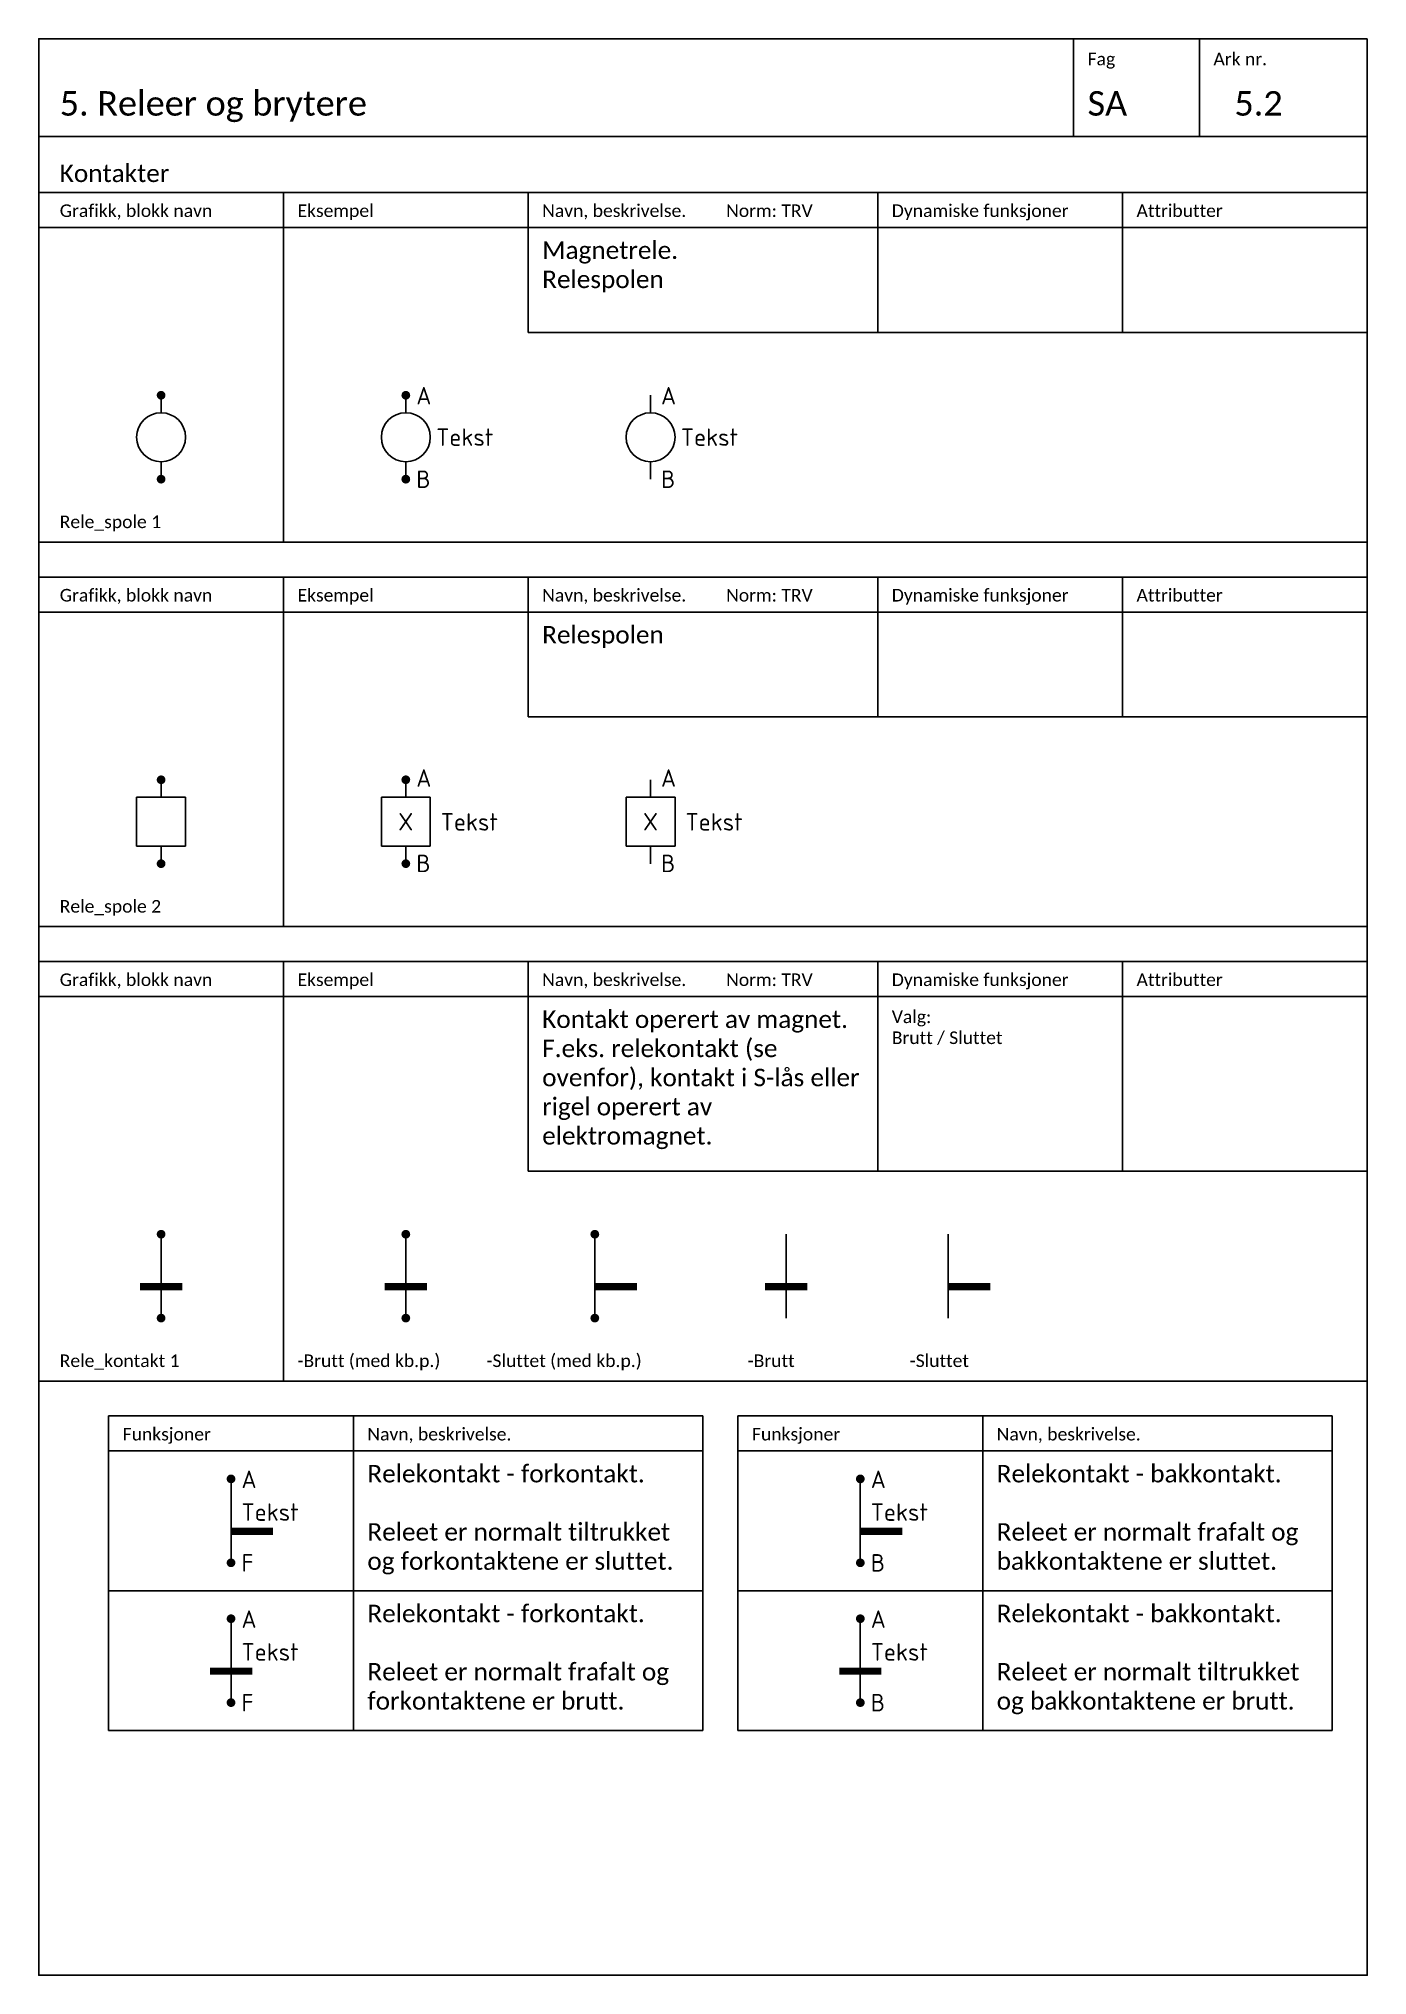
# Model space of a CAD drawing. Extents: x -220 to 1240, y -2179 to 277.
# Drawn here: x 210 to 400, y -1228 to -951 of the extents above; entities that cross this region are included whole.
import ezdxf
from ezdxf.enums import TextEntityAlignment as Align

# ---------------------------------------------------------------- set-up
doc = ezdxf.new("R2010")
doc.units = 0
for name, color, linetype in [('KOMP-TEKST25', 2, 'Continuous'), ('KOMPONENTER', 2, 'Continuous'), ('RAMME', 5, 'Continuous'), ('RAMME SYMBOLER', 4, 'Continuous'), ('RAMME TEKST', 7, 'Continuous'), ('Sig-komponenter', 2, 'Continuous')]:
    doc.layers.add(name, color=color, linetype=linetype)
doc.styles.add('Calibri', font='calibri.ttf')
doc.styles.add('ISO25', font='iso3098.shx', dxfattribs={"height": 2.5})

msp = doc.modelspace()

# ---------------------------------------------------------------- texts
at = {"layer": 'RAMME TEKST', "linetype": 'ByBlock', "style": 'Calibri'}
for s, height, p in [('Ark nr.', 1.8, (378, -954.8)), ('Fag', 1.8, (360, -954.8)), ('5. Releer og brytere', 3.5, (213, -962)), ('SA', 3.5, (360, -962)), ('5.2', 3.5, (381, -962)), ('Kontakter', 2.5, (213, -971.5)), ('Grafikk, blokk navn', 1.8, (213, -976.5)), ('Eksempel', 1.8, (247, -976.5)), ('Navn, beskrivelse.         Norm: TRV', 1.8, (282, -976.5)), ('Dynamiske funksjoner', 1.8, (332, -976.5)), ('Attributter', 1.8, (367, -976.5)), ('Rele_spole 1', 1.8, (213, -1021)), ('Grafikk, blokk navn', 1.8, (213, -1031.5)), ('Eksempel', 1.8, (247, -1031.5)), ('Navn, beskrivelse.         Norm: TRV', 1.8, (282, -1031.5)), ('Dynamiske funksjoner', 1.8, (332, -1031.5)), ('Attributter', 1.8, (367, -1031.5)), ('Rele_spole 2', 1.8, (213, -1076)), ('Grafikk, blokk navn', 1.8, (213, -1086.5)), ('Eksempel', 1.8, (247, -1086.5)), ('Navn, beskrivelse.         Norm: TRV', 1.8, (282, -1086.5)), ('Dynamiske funksjoner', 1.8, (332, -1086.5)), ('Attributter', 1.8, (367, -1086.5)), ('Rele_kontakt 1', 1.8, (213, -1141)), ('-Brutt (med kb.p.)', 1.8, (247, -1141)), ('-Sluttet (med kb.p.)', 1.8, (274.03, -1141)), ('-Brutt', 1.8, (311.39, -1141)), ('-Sluttet', 1.8, (334.56, -1141)), ('Funksjoner', 1.8, (222, -1151.5)), ('Navn, beskrivelse.', 1.8, (257, -1151.5)), ('Funksjoner', 1.8, (312, -1151.5)), ('Navn, beskrivelse.', 1.8, (347, -1151.5))]:
    msp.add_text(s, height=height, dxfattribs=at).set_placement(p)
at = {"layer": 'RAMME TEKST', "linetype": 'ByBlock', "attachment_point": 1, "style": 'Calibri'}
for s, insert, char_height, width in [('Magnetrele.\\PRelespolen', (282, -980), 2.5, 46), ('Relespolen', (282, -1035), 2.5, 46), ('Kontakt operert av magnet. F.eks. relekontakt (se ovenfor), kontakt i S-lås eller rigel operert av elektromagnet.', (282, -1090), 2.5, 46), ('Valg:\\PBrutt / Sluttet', (332, -1090), 1.8, 33), ('Relekontakt - forkontakt.\\P\\PReleet er normalt tiltrukket og forkontaktene er sluttet.', (257, -1155), 2.5, 46), ('Relekontakt - bakkontakt.\\P\\PReleet er normalt frafalt og bakkontaktene er sluttet.', (347, -1155), 2.5, 46), ('Relekontakt - forkontakt.\\P\\PReleet er normalt frafalt og forkontaktene er brutt.', (257, -1175), 2.5, 46), ('Relekontakt - bakkontakt.\\P\\PReleet er normalt tiltrukket og bakkontaktene er brutt.', (347, -1175), 2.5, 46)]:
    msp.add_mtext(s, dxfattribs=dict(at, insert=insert, char_height=char_height, width=width))

# ---------------------------------------------------------------- blocks, each defined once
blk = doc.blocks.new('*U160')
at = {"layer": 'KOMPONENTER', "color": 0, "linetype": 'ByBlock', "lineweight": -2, "const_width": 0.625}
for points in [[(-0.31, 0, 1), (0.31, 0, 1)], [(-0.31, -12, 1), (0.31, -12, 1)]]:
    blk.add_lwpolyline(points, format="xyb", close=True, dxfattribs=at)
at = {"layer": 'KOMPONENTER', "color": 0, "linetype": 'ByBlock', "lineweight": -2}
for points in [[(0, -2.5), (0, 0)], [(0, -9.5), (0, -12)]]:
    blk.add_lwpolyline(points, dxfattribs=at)
blk.add_lwpolyline([(3.5, -6, 1), (-3.5, -6, 1), (3.5, -6, 1)], format="xyb", dxfattribs=at)
at = {"layer": 'Sig-komponenter', "linetype": 'ByBlock', "lineweight": -2, "style": 'ISO25'}
for tag, p in [('TILKOPL1', (1.5, -1.31)), ('TEKST', (4.34, -7.24)), ('TILKOPL2', (1.5, -13.26))]:
    blk.add_attdef(tag, p, '', height=2.5, dxfattribs=at)
blk = doc.blocks.new('*U159')
at = {"layer": 'KOMPONENTER', "color": 0, "linetype": 'ByBlock', "lineweight": -2}
for points in [[(0, -2.5), (0, 0)], [(0, -9.5), (0, -12)]]:
    blk.add_lwpolyline(points, dxfattribs=at)
blk.add_lwpolyline([(3.5, -6, 1), (-3.5, -6, 1), (3.5, -6, 1)], format="xyb", dxfattribs=at)
at = {"layer": 'Sig-komponenter', "linetype": 'ByBlock', "lineweight": -2, "style": 'ISO25'}
for tag, p in [('TILKOPL1', (1.5, -1.31)), ('TEKST', (4.34, -7.24)), ('TILKOPL2', (1.5, -13.26))]:
    blk.add_attdef(tag, p, '', height=2.5, dxfattribs=at)
blk = doc.blocks.new('*U162')
at = {"layer": 'KOMPONENTER', "color": 0, "linetype": 'ByBlock', "lineweight": -2}
for p, q in [((0, -2.5), (0, 0)), ((-3.5, -9.5), (-3.5, -2.5)), ((-3.5, -2.5), (0, -2.5)), ((0, -2.5), (3.5, -2.5)), ((3.5, -2.5), (3.5, -9.5)), ((3.5, -9.5), (-3.5, -9.5)), ((0, -12), (0, -9.5))]:
    blk.add_line(p, q, dxfattribs=at)
at = {"layer": 'KOMPONENTER', "color": 0, "linetype": 'ByBlock', "lineweight": -2, "const_width": 0.625}
for points in [[(-0.31, 0, 1), (0.31, 0, 1)], [(-0.31, -12, 1), (0.31, -12, 1)]]:
    blk.add_lwpolyline(points, format="xyb", close=True, dxfattribs=at)
at = {"layer": 'KOMP-TEKST25', "linetype": 'ByBlock', "lineweight": -2, "style": 'ISO25'}
for tag, p in [('TILKOPL1', (1.5, -1)), ('T2', (5, -7.27)), ('TILKOPL2', (1.5, -13.21))]:
    blk.add_attdef(tag, p, '', height=2.5, dxfattribs=at)
blk.add_attdef('T1', text='', height=2.5, dxfattribs=at).set_placement((-0.01, -7.25), align=Align.CENTER)
blk = doc.blocks.new('*U161')
at = {"layer": 'KOMPONENTER', "color": 0, "linetype": 'ByBlock', "lineweight": -2}
for p, q in [((0, -2.5), (0, 0)), ((-3.5, -9.5), (-3.5, -2.5)), ((-3.5, -2.5), (0, -2.5)), ((0, -2.5), (3.5, -2.5)), ((3.5, -2.5), (3.5, -9.5)), ((3.5, -9.5), (-3.5, -9.5)), ((0, -12), (0, -9.5))]:
    blk.add_line(p, q, dxfattribs=at)
at = {"layer": 'KOMP-TEKST25', "linetype": 'ByBlock', "lineweight": -2, "style": 'ISO25'}
for tag, p in [('TILKOPL1', (1.5, -1)), ('T2', (5, -7.27)), ('TILKOPL2', (1.5, -13.21))]:
    blk.add_attdef(tag, p, '', height=2.5, dxfattribs=at)
blk.add_attdef('T1', text='', height=2.5, dxfattribs=at).set_placement((-0.01, -7.25), align=Align.CENTER)
blk = doc.blocks.new('*U155')
at = {"layer": 'KOMPONENTER', "color": 0, "linetype": 'ByBlock'}
blk.add_line((0, 0), (0, -12), dxfattribs=at)
at = {"layer": 'KOMPONENTER', "color": 0}
for p, q in [((3, -7.1), (-3, -7.1)), ((3, -7.3), (-3, -7.3)), ((3, -7.5), (-3, -7.5)), ((3, -7.7), (-3, -7.7)), ((3, -7.9), (-3, -7.9))]:
    blk.add_line(p, q, dxfattribs=at)
at = {"layer": 'KOMPONENTER', "color": 0, "linetype": 'ByBlock', "const_width": 0.625}
for points in [[(-0.31, 0, 1), (0.31, 0, 1)], [(-0.31, -12, 1), (0.31, -12, 1)]]:
    blk.add_lwpolyline(points, format="xyb", close=True, dxfattribs=at)
at = {"layer": 'KOMPONENTER', "color": 0, "linetype": 'ByBlock', "const_width": 1}
blk.add_lwpolyline([(-3, -7.5), (3, -7.5)], dxfattribs=at)
at = {"layer": 'KOMP-TEKST25', "style": 'ISO25'}
for tag, p in [('TILKOPL1', (1.5, -1.31)), ('TEKST', (1.5, -6)), ('TILKOPL2', (1.5, -13.26))]:
    blk.add_attdef(tag, p, '', height=2.5, dxfattribs=at)
blk = doc.blocks.new('*U156')
at = {"layer": 'KOMPONENTER', "color": 0, "linetype": 'ByBlock'}
blk.add_line((0, 0), (0, -12), dxfattribs=at)
at = {"layer": 'KOMPONENTER', "color": 0}
for p, q in [((6, -7.1), (0, -7.1)), ((6, -7.3), (0, -7.3)), ((6, -7.5), (0, -7.5)), ((6, -7.7), (0, -7.7)), ((6, -7.9), (0, -7.9))]:
    blk.add_line(p, q, dxfattribs=at)
at = {"layer": 'KOMPONENTER', "color": 0, "linetype": 'ByBlock', "const_width": 0.625}
for points in [[(-0.31, 0, 1), (0.31, 0, 1)], [(-0.31, -12, 1), (0.31, -12, 1)]]:
    blk.add_lwpolyline(points, format="xyb", close=True, dxfattribs=at)
at = {"layer": 'KOMPONENTER', "color": 0, "linetype": 'ByBlock', "const_width": 1}
blk.add_lwpolyline([(0, -7.5), (6, -7.5)], dxfattribs=at)
at = {"layer": 'KOMP-TEKST25', "style": 'ISO25'}
for tag, p in [('TILKOPL1', (1.5, -1.31)), ('TEKST', (1.5, -6)), ('TILKOPL2', (1.5, -13.26))]:
    blk.add_attdef(tag, p, '', height=2.5, dxfattribs=at)
blk = doc.blocks.new('*U157')
at = {"layer": 'KOMPONENTER', "color": 0, "linetype": 'ByBlock'}
blk.add_line((0, 0), (0, -12), dxfattribs=at)
at = {"layer": 'KOMPONENTER', "color": 0}
for p, q in [((3, -7.1), (-3, -7.1)), ((3, -7.3), (-3, -7.3)), ((3, -7.5), (-3, -7.5)), ((3, -7.7), (-3, -7.7)), ((3, -7.9), (-3, -7.9))]:
    blk.add_line(p, q, dxfattribs=at)
at = {"layer": 'KOMPONENTER', "color": 0, "linetype": 'ByBlock', "const_width": 1}
blk.add_lwpolyline([(-3, -7.5), (3, -7.5)], dxfattribs=at)
at = {"layer": 'KOMP-TEKST25', "style": 'ISO25'}
for tag, p in [('TILKOPL1', (1.5, -1.31)), ('TEKST', (1.5, -6)), ('TILKOPL2', (1.5, -13.26))]:
    blk.add_attdef(tag, p, '', height=2.5, dxfattribs=at)
blk = doc.blocks.new('*U158')
at = {"layer": 'KOMPONENTER', "color": 0, "linetype": 'ByBlock'}
blk.add_line((0, 0), (0, -12), dxfattribs=at)
at = {"layer": 'KOMPONENTER', "color": 0}
for p, q in [((6, -7.1), (0, -7.1)), ((6, -7.3), (0, -7.3)), ((6, -7.5), (0, -7.5)), ((6, -7.7), (0, -7.7)), ((6, -7.9), (0, -7.9))]:
    blk.add_line(p, q, dxfattribs=at)
at = {"layer": 'KOMPONENTER', "color": 0, "linetype": 'ByBlock', "const_width": 1}
blk.add_lwpolyline([(0, -7.5), (6, -7.5)], dxfattribs=at)
at = {"layer": 'KOMP-TEKST25', "style": 'ISO25'}
for tag, p in [('TILKOPL1', (1.5, -1.31)), ('TEKST', (1.5, -6)), ('TILKOPL2', (1.5, -13.26))]:
    blk.add_attdef(tag, p, '', height=2.5, dxfattribs=at)

# ---------------------------------------------------------------- linework, layer by layer
at = {"layer": 'RAMME'}
msp.add_lwpolyline([(400, -951), (210, -951), (210, -1228), (400, -1228)], close=True, dxfattribs=at)
msp.add_lwpolyline([(210, -965), (400, -965)], dxfattribs=at)
at = {"layer": 'RAMME SYMBOLER'}
for p, q in [((358, -965), (358, -951)), ((376, -965), (376, -951)), ((210, -973), (400, -973)), ((245, -973), (245, -1023)), ((280, -973), (280, -993)), ((330, -973), (330, -993)), ((365, -973), (365, -993)), ((210, -978), (400, -978)), ((280, -993), (400, -993)), ((210, -1023), (400, -1023)), ((210, -1028), (400, -1028)), ((245, -1028), (245, -1078)), ((280, -1028), (280, -1048)), ((330, -1028), (330, -1048)), ((365, -1028), (365, -1048)), ((210, -1033), (400, -1033)), ((280, -1048), (400, -1048)), ((210, -1078), (400, -1078)), ((210, -1083), (400, -1083)), ((245, -1083), (245, -1143)), ((280, -1083), (280, -1113)), ((330, -1083), (330, -1113)), ((365, -1083), (365, -1113)), ((210, -1088), (400, -1088)), ((280, -1113), (400, -1113)), ((210, -1143), (400, -1143)), ((220, -1148), (305, -1148)), ((220, -1148), (220, -1193)), ((255, -1148), (255, -1193)), ((305, -1148), (305, -1193)), ((310, -1148), (395, -1148)), ((310, -1148), (310, -1193)), ((345, -1148), (345, -1193)), ((395, -1148), (395, -1193)), ((220, -1153), (305, -1153)), ((310, -1153), (395, -1153)), ((220, -1173), (305, -1173)), ((310, -1173), (395, -1173)), ((220, -1193), (305, -1193)), ((310, -1193), (395, -1193))]:
    msp.add_line(p, q, dxfattribs=at)

# ---------------------------------------------------------------- block references
at = {"layer": 'Sig-komponenter'}
for name, p in [('*U160', (227.5, -1002)), ('*U162', (227.5, -1057))]:
    msp.add_blockref(name, p, dxfattribs=at)
for name, p, values in [('*U160', (262.5, -1002), {'TILKOPL1': 'A', 'TILKOPL2': 'B', 'TEKST': 'Tekst'}), ('*U159', (297.5, -1002), {'TILKOPL1': 'A', 'TILKOPL2': 'B', 'TEKST': 'Tekst'}), ('*U162', (262.5, -1057), {'TILKOPL1': 'A', 'TILKOPL2': 'B', 'T1': 'X', 'T2': 'Tekst'}), ('*U161', (297.5, -1057), {'TILKOPL1': 'A', 'TILKOPL2': 'B', 'T1': 'X', 'T2': 'Tekst'})]:
    msp.add_blockref(name, p, dxfattribs=at).add_auto_attribs(values)
at = {"layer": 'Sig-komponenter', "linetype": 'ByBlock', "lineweight": -2}
for name, p in [('*U155', (227.5, -1122)), ('*U155', (262.5, -1122)), ('*U156', (289.53, -1122)), ('*U157', (316.89, -1122)), ('*U158', (340.06, -1122))]:
    msp.add_blockref(name, p, dxfattribs=at)
for name, p, values in [('*U156', (237.5, -1157), {'TILKOPL1': 'A', 'TILKOPL2': 'F', 'TEKST': 'Tekst'}), ('*U156', (327.5, -1157), {'TILKOPL1': 'A', 'TILKOPL2': 'B', 'TEKST': 'Tekst'}), ('*U155', (237.5, -1177), {'TILKOPL1': 'A', 'TILKOPL2': 'F', 'TEKST': 'Tekst'}), ('*U155', (327.5, -1177), {'TILKOPL1': 'A', 'TILKOPL2': 'B', 'TEKST': 'Tekst'})]:
    msp.add_blockref(name, p, dxfattribs=at).add_auto_attribs(values)

msp.set_redraw_order([(e.dxf.handle, doc.entitydb.next_handle()) for e in msp.query("TEXT MTEXT ATTDEF DIMENSION ARC_DIMENSION")])  # texts and dimensions are drawn at this point

doc.saveas('drawing.dxf')
